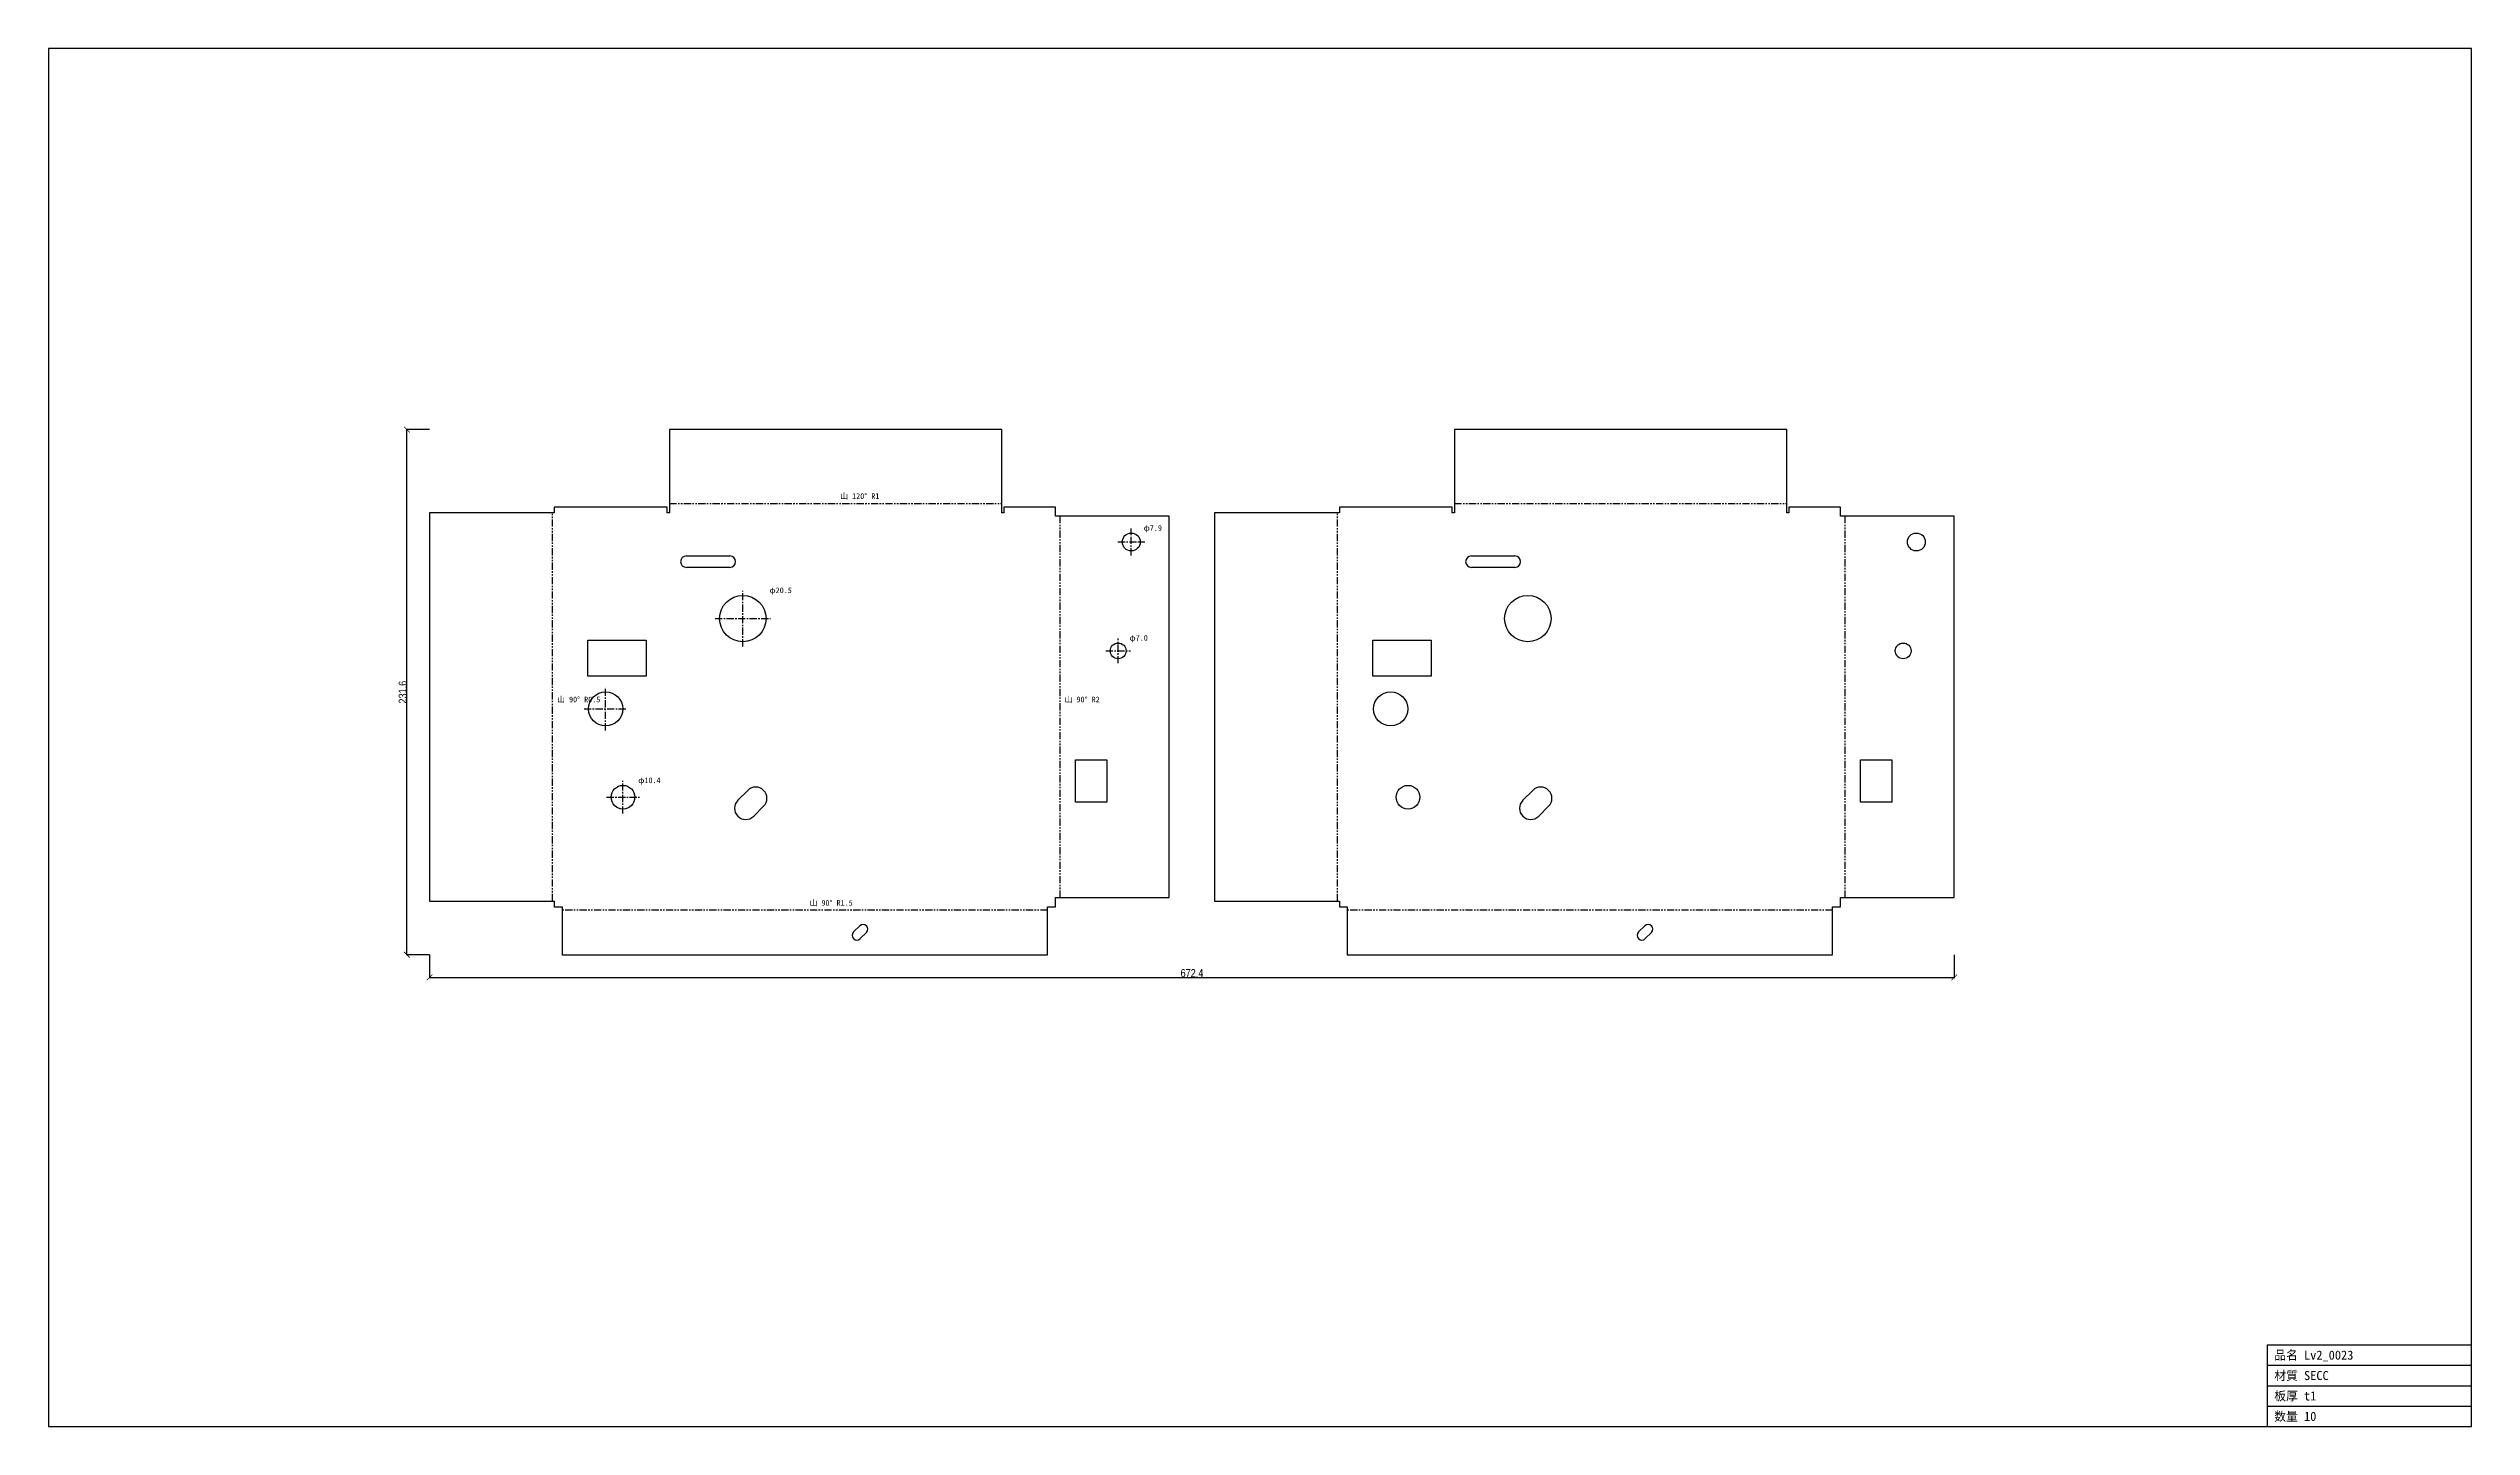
# Model space of a CAD drawing. Header units: millimetres. Extents: x -223 to 846, y -229 to 379.
import ezdxf

# ---------------------------------------------------------------- set-up
doc = ezdxf.new("R2010")
doc.units = ezdxf.units.MM
doc.linetypes.add('CENTER', pattern=[5.08, 3.175, -0.635, 0.635, -0.635])
doc.linetypes.add('PHANTOM', pattern=[6.35, 3.175, -0.635, 0.635, -0.635, 0.635, -0.635])
for name, color, linetype in [('BEND', 7, 'Continuous'), ('CENTER', 7, 'Continuous'), ('CUT', 7, 'Continuous'), ('DIM', 7, 'Continuous'), ('FRAME', 7, 'Continuous'), ('TEXT', 7, 'Continuous')]:
    doc.layers.add(name, color=color, linetype=linetype)
doc.styles.add('OpenSansCondensed-Light', font='OpenSansCondensed-Light.ttf')
doc.dimstyles.new('EZDXF', dxfattribs={"dimtxt": 0.25, "dimasz": 0.175, "dimexe": 0.375, "dimexo": 0.125, "dimgap": 0.1, "dimtad": 1, "dimlfac": 100, "dimzin": 12, "dimdsep": 46, "dimtxsty": 'OpenSansCondensed-Light', "dimblk": 'ARCHTICK', "dimcen": 2.5, "dimazin": 3, "dimtfac": 0.5, "dimtmove": 2, "dimatfit": 3})

# ---------------------------------------------------------------- blocks, each defined once
blk = doc.blocks.new('_ARCHTICK')
at = {"color": 0, "linetype": 'BYBLOCK', "const_width": 0.15}
blk.add_lwpolyline([(-0.5, -0.5), (0.5, 0.5)], dxfattribs=at)

msp = doc.modelspace()

# ---------------------------------------------------------------- linework, layer by layer
at = {"layer": 'BEND', "color": 4, "linetype": 'PHANTOM'}
for p, q in [((-0.79, 2.5), (-0.79, 173.75)), ((50.77, 177.83), (197.3, 177.83)), ((223.01, 172.25), (223.01, 4)), ((345.42, 2.5), (345.42, 173.75)), ((396.98, 177.83), (543.51, 177.83)), ((569.21, 172.25), (569.21, 4)), ((217.54, -1.57), (3.5, -1.57)), ((563.75, -1.57), (349.71, -1.57))]:
    msp.add_line(p, q, dxfattribs=at)
at = {"layer": 'CENTER', "color": 1, "linetype": 'CENTER'}
for p, q in [((248.52, 160.84), (260.42, 160.84)), ((254.47, 154.89), (254.47, 166.79)), ((83.15, 114.81), (83.15, 139.3)), ((70.9, 127.06), (95.39, 127.06)), ((248.68, 107.33), (248.68, 118.3)), ((243.2, 112.81), (254.17, 112.81)), ((22.63, 77.71), (22.63, 96.76)), ((13.1, 87.23), (32.15, 87.23)), ((30.29, 41.06), (30.29, 55.5)), ((23.07, 48.28), (37.51, 48.28))]:
    msp.add_line(p, q, dxfattribs=at)
at = {"layer": 'CUT'}
for p, q in [((197.3, 210.4), (50.77, 210.4)), ((50.77, 210.4), (50.77, 173.75)), ((197.3, 173.75), (197.3, 210.4)), ((543.51, 210.4), (396.98, 210.4)), ((396.98, 210.4), (396.98, 173.75)), ((543.51, 173.75), (543.51, 210.4)), ((0, 173.75), (-54.99, 173.75)), ((-54.99, 173.75), (-54.99, 2.5)), ((49.77, 176.25), (0, 176.25)), ((0, 176.25), (0, 173.75)), ((49.77, 173.75), (49.77, 176.25)), ((50.77, 173.75), (49.77, 173.75)), ((198.3, 173.75), (197.3, 173.75)), ((221.04, 176.25), (198.3, 176.25)), ((198.3, 176.25), (198.3, 173.75)), ((221.04, 172.25), (221.04, 176.25)), ((271.22, 172.25), (221.04, 172.25)), ((271.22, 4), (271.22, 172.25)), ((346.21, 173.75), (291.22, 173.75)), ((291.22, 173.75), (291.22, 2.5)), ((395.98, 176.25), (346.21, 176.25)), ((346.21, 176.25), (346.21, 173.75)), ((395.98, 173.75), (395.98, 176.25)), ((396.98, 173.75), (395.98, 173.75)), ((544.51, 173.75), (543.51, 173.75)), ((567.25, 176.25), (544.51, 176.25)), ((544.51, 176.25), (544.51, 173.75)), ((567.25, 172.25), (567.25, 176.25)), ((617.43, 172.25), (567.25, 172.25)), ((617.43, 4), (617.43, 172.25)), ((58.25, 154.7), (77.38, 154.7)), ((77.38, 149.62), (58.25, 149.62)), ((404.46, 154.7), (423.59, 154.7)), ((423.59, 149.62), (404.46, 149.62)), ((14.72, 101.6), (14.72, 117.48)), ((14.72, 117.48), (40.53, 117.48)), ((40.53, 117.48), (40.53, 101.6)), ((360.93, 101.6), (360.93, 117.48)), ((360.93, 117.48), (386.74, 117.48)), ((386.74, 117.48), (386.74, 101.6)), ((40.53, 101.6), (14.72, 101.6)), ((386.74, 101.6), (360.93, 101.6)), ((229.84, 64.77), (243.69, 64.77)), ((229.84, 46.08), (229.84, 64.77)), ((243.69, 64.77), (243.69, 46.08)), ((576.05, 64.77), (589.9, 64.77)), ((576.05, 46.08), (576.05, 64.77)), ((589.9, 64.77), (589.9, 46.08)), ((80.91, 46.92), (85.28, 51.29)), ((92.3, 44.27), (87.93, 39.9)), ((243.69, 46.08), (229.84, 46.08)), ((427.12, 46.92), (431.49, 51.29)), ((438.51, 44.27), (434.14, 39.9)), ((589.9, 46.08), (576.05, 46.08)), ((-54.99, 2.5), (0, 2.5)), ((0, 2.5), (0, 0)), ((0, 0), (3.5, 0)), ((3.5, 0), (3.5, -21.17)), ((217.54, -21.17), (217.54, 0)), ((217.54, 0), (221.04, 0)), ((221.04, 0), (221.04, 4)), ((221.04, 4), (271.22, 4)), ((291.22, 2.5), (346.21, 2.5)), ((346.21, 2.5), (346.21, 0)), ((346.21, 0), (349.71, 0)), ((349.71, 0), (349.71, -21.17)), ((563.75, -21.17), (563.75, 0)), ((563.75, 0), (567.25, 0)), ((567.25, 0), (567.25, 4)), ((567.25, 4), (617.43, 4)), ((131.97, -11.16), (134.72, -8.4)), ((478.18, -11.16), (480.93, -8.4)), ((3.5, -21.17), (217.54, -21.17)), ((137.67, -11.34), (134.91, -14.1)), ((349.71, -21.17), (563.75, -21.17)), ((483.87, -11.34), (481.12, -14.1))]:
    msp.add_line(p, q, dxfattribs=at)
for centre, radius in [((254.47, 160.84), 3.95), ((600.68, 160.84), 3.95), ((83.15, 127.06), 10.24), ((429.36, 127.06), 10.24), ((248.68, 112.81), 3.48), ((594.89, 112.81), 3.48), ((22.63, 87.23), 7.53), ((368.84, 87.23), 7.53), ((30.29, 48.28), 5.22), ((376.5, 48.28), 5.22)]:
    msp.add_circle(centre, radius, dxfattribs=at)
for centre, radius, start, end in [((58.25, 152.16), 2.54, 90, -90), ((77.38, 152.16), 2.54, -90, 90), ((404.46, 152.16), 2.54, 90, -90), ((423.59, 152.16), 2.54, -90, 90), ((84.42, 43.41), 4.96, 135, -45), ((88.79, 47.78), 4.96, -45, 135), ((430.63, 43.41), 4.96, 135, -45), ((435, 47.78), 4.96, -45, 135), ((136.2, -9.87), 2.08, -45, 135), ((482.4, -9.87), 2.08, -45, 135), ((133.44, -12.63), 2.08, 135, -45), ((479.65, -12.63), 2.08, 135, -45)]:
    msp.add_arc(centre, radius, start, end, dxfattribs=at)
at = {"layer": 'FRAME'}
for p, q in [((845.53, 378.5), (-223.09, 378.5)), ((-223.09, 378.5), (-223.09, -229.27)), ((845.53, -229.27), (845.53, 378.5)), ((755.53, -229.27), (755.53, -193.27)), ((755.53, -193.27), (845.53, -193.27)), ((755.53, -202.27), (845.53, -202.27)), ((755.53, -211.27), (845.53, -211.27)), ((755.53, -220.27), (845.53, -220.27)), ((-223.09, -229.27), (845.53, -229.27))]:
    msp.add_line(p, q, dxfattribs=at)

# ---------------------------------------------------------------- texts
at = {"layer": 'TEXT'}
for s, height, p in [('山 120° R1', 2.5, (126.04, 179.83)), ('φ7.9', 2.5, (259.92, 165.79)), ('φ20.5', 2.5, (94.89, 138.3)), ('φ7.0', 2.5, (253.67, 117.3)), ('山 90° R0.5', 2.5, (1.21, 90.13)), ('山 90° R2', 2.5, (225.01, 90.13)), ('φ10.4', 2.5, (37.01, 54.5)), ('山 90° R1.5', 2.5, (112.52, 0.43)), ('品名 Lv2_0023', 4, (758.53, -199.77)), ('材質 SECC', 4, (758.53, -208.77)), ('板厚 t1', 4, (758.53, -217.77)), ('数量 10', 4, (758.53, -226.77))]:
    msp.add_text(s, height=height, dxfattribs=at).set_placement(p)

# ---------------------------------------------------------------- dimensions: what is measured, and where the dimension line sits
at = {"layer": 'DIM'}
msp.add_linear_dim(base=(-64.99, -21.17), p1=(-54.99, -21.17), p2=(-54.99, 210.4), angle=90, dimstyle='EZDXF', override={"dimtxt": 3.5, "dimasz": 2.5, "dimdec": 1, "dimlfac": 1}, dxfattribs=at).render()
msp.add_linear_dim(base=(-54.99, -31.17), p1=(-54.99, -21.17), p2=(617.43, -21.17), dimstyle='EZDXF', override={"dimtxt": 3.5, "dimasz": 2.5, "dimdec": 1, "dimlfac": 1}, dxfattribs=at).render()

doc.saveas('drawing.dxf')
